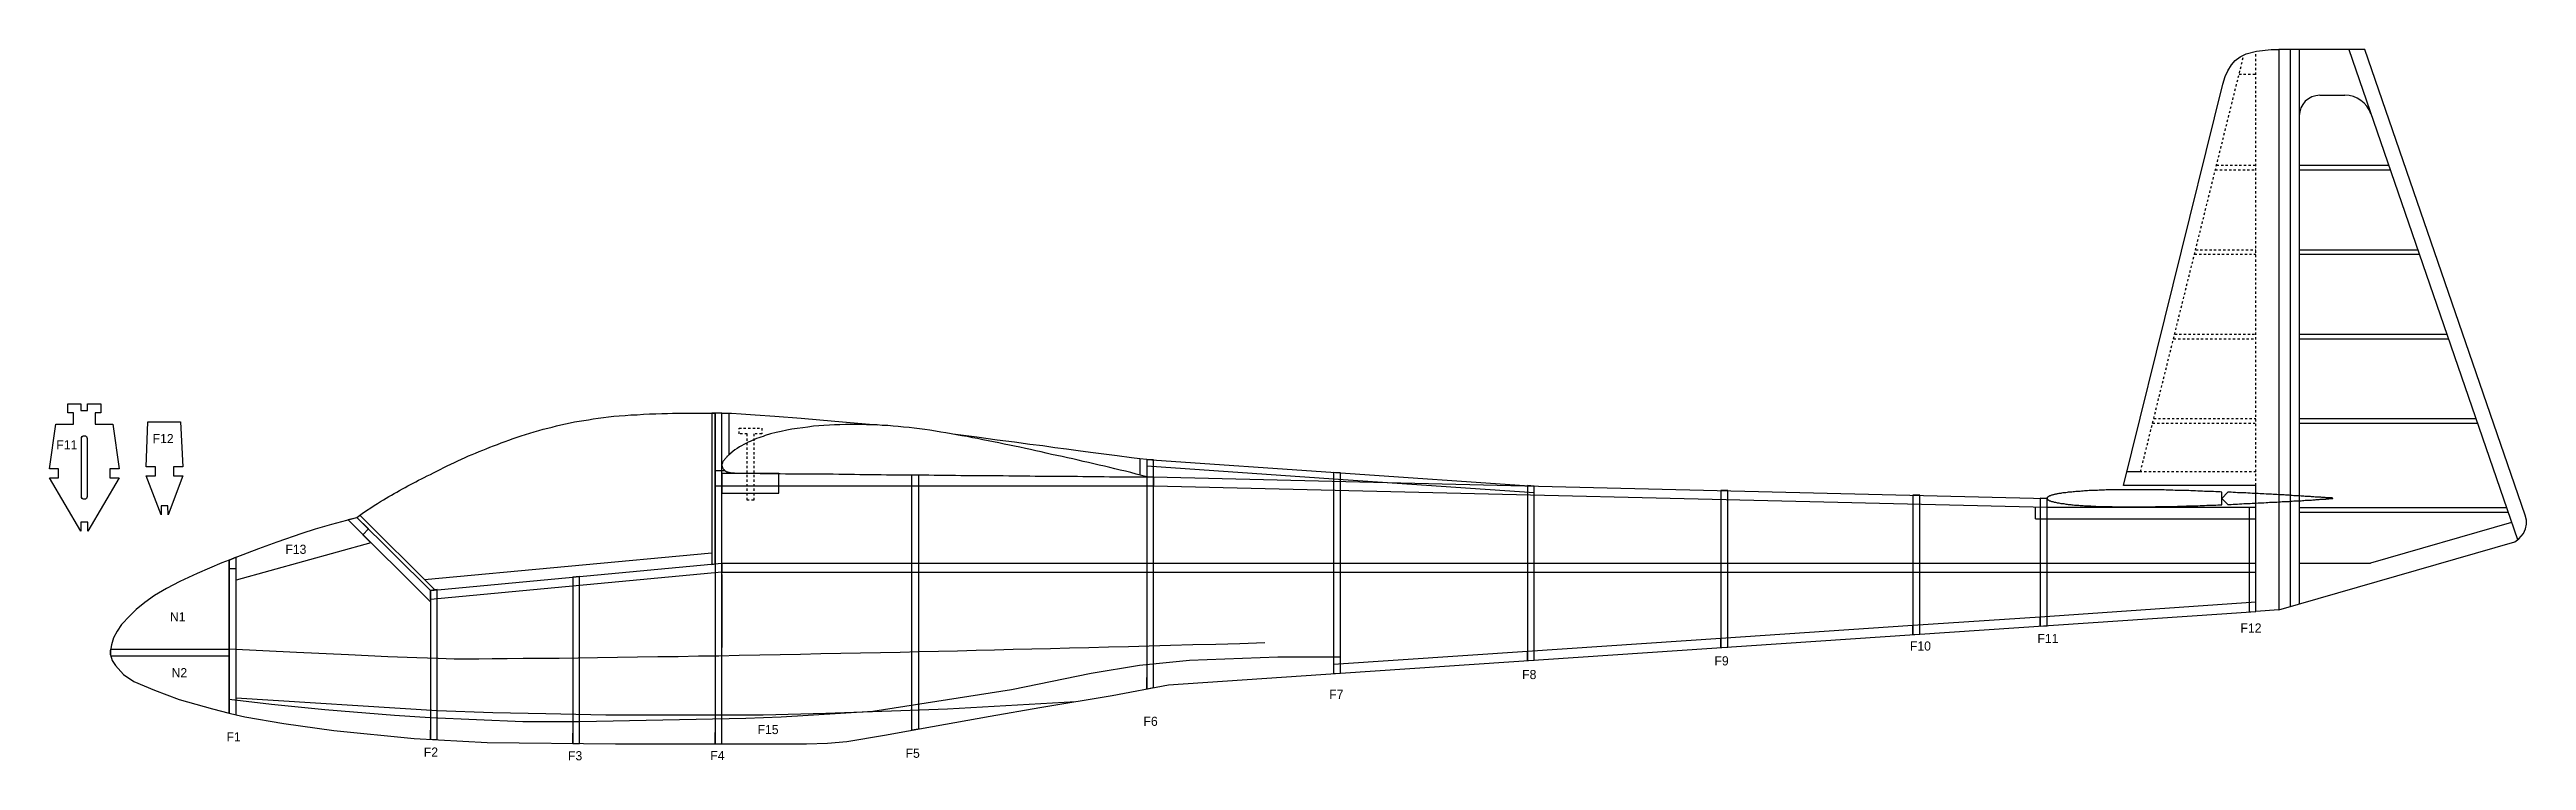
# Model space of a CAD drawing. Extents: x -88 to 2523, y 287 to 1193.
# Drawn here: x 864 to 1950, y 881 to 1193 of the extents above; entities that cross this region are included whole.
import ezdxf

# ---------------------------------------------------------------- set-up
doc = ezdxf.new("R2010")
doc.units = 0
doc.linetypes.add('JIS_02_1_0', pattern=[2, 1, -1])
doc.layers.get('0').update_dxf_attribs({"linetype": 'CONTINUOUS'})
doc.layers.add('SÄLJ', color=7, linetype='CONTINUOUS')

# ---------------------------------------------------------------- blocks, each defined once
blk = doc.blocks.new('*U1')
at = {"layer": 'SÄLJ', "color": 253}
blk.add_text('F13', height=4, dxfattribs=at).set_placement((967.6, 971.9))
blk = doc.blocks.new('*U2')
at = {"layer": 'SÄLJ', "color": 253}
blk.add_text('N1', height=4, dxfattribs=at).set_placement((917, 942.3))
blk = doc.blocks.new('*U3')
at = {"layer": 'SÄLJ', "color": 253}
blk.add_text('F1', height=4, dxfattribs=at).set_placement((941.8, 889.7))
blk = doc.blocks.new('*U4')
at = {"layer": 'SÄLJ', "color": 253}
blk.add_text('F2', height=4, dxfattribs=at).set_placement((1028.3, 883))
blk = doc.blocks.new('*U5')
at = {"layer": 'SÄLJ', "color": 253}
blk.add_text('F3', height=4, dxfattribs=at).set_placement((1091.5, 881.4))
blk = doc.blocks.new('*U6')
at = {"layer": 'SÄLJ', "color": 253}
blk.add_text('F4', height=4, dxfattribs=at).set_placement((1153.9, 881.5))
blk = doc.blocks.new('*U7')
at = {"layer": 'SÄLJ', "color": 253}
blk.add_text('F5', height=4, dxfattribs=at).set_placement((1239.5, 882.5))
blk = doc.blocks.new('*U8')
at = {"layer": 'SÄLJ', "color": 253}
blk.add_text('F6', height=4, dxfattribs=at).set_placement((1343.8, 896.5))
blk = doc.blocks.new('*U9')
at = {"layer": 'SÄLJ', "color": 253}
blk.add_text('F7', height=4, dxfattribs=at).set_placement((1425.2, 908.3))
blk = doc.blocks.new('*U10')
at = {"layer": 'SÄLJ', "color": 253}
blk.add_text('F8', height=4, dxfattribs=at).set_placement((1509.8, 917))
blk = doc.blocks.new('*U11')
at = {"layer": 'SÄLJ', "color": 253}
blk.add_text('F9', height=4, dxfattribs=at).set_placement((1594.1, 923))
blk = doc.blocks.new('*U12')
at = {"layer": 'SÄLJ', "color": 253}
blk.add_text('F10', height=4, dxfattribs=at).set_placement((1679.8, 929.5))
blk = doc.blocks.new('*U13')
at = {"layer": 'SÄLJ', "color": 253}
blk.add_text('F11', height=4, dxfattribs=at).set_placement((1735.7, 932.8))
blk = doc.blocks.new('*U14')
at = {"layer": 'SÄLJ', "color": 253}
blk.add_text('F12', height=4, dxfattribs=at).set_placement((1824.7, 937.4))
blk = doc.blocks.new('*U15')
at = {"layer": 'SÄLJ', "color": 253}
blk.add_text('N2', height=4, dxfattribs=at).set_placement((917.7, 917.8))
blk = doc.blocks.new('*U16')
at = {"layer": 'SÄLJ', "color": 253}
blk.add_text('F15', height=4, dxfattribs=at).set_placement((1174.6, 892.9))
blk = doc.blocks.new('*U70')
at = {"layer": 'SÄLJ', "color": 253}
blk.add_text('F11', height=4, rotation=0.0245, dxfattribs=at).set_placement((867.2, 1017.7))
blk = doc.blocks.new('*U71')
at = {"layer": 'SÄLJ', "color": 253}
blk.add_text('F12', height=4, rotation=0.2094, dxfattribs=at).set_placement((909.4, 1020.4))

msp = doc.modelspace()

# ---------------------------------------------------------------- linework, layer by layer
at = {"layer": 'SÄLJ', "linetype": 'JIS_02_1_0'}
for p, q in [((1780.9, 1007.9), (1826.2, 1190.6)), ((1831.5, 1001.9), (1831.5, 1192.1)), ((1824.1, 1182.1), (1831.5, 1182.1)), ((1813.7, 1140.2), (1831.5, 1140.2)), ((1814.2, 1142.2), (1831.5, 1142.2)), ((1804.6, 1103.2), (1831.5, 1103.2)), ((1805.1, 1105.2), (1831.5, 1105.2)), ((1795.4, 1066.2), (1831.5, 1066.2)), ((1795.9, 1068.2), (1831.5, 1068.2)), ((1786.2, 1029.2), (1831.5, 1029.2)), ((1786.7, 1031.2), (1831.5, 1031.2)), ((1831.5, 1007.9), (1780.9, 1007.9))]:
    msp.add_line(p, q, dxfattribs=at)
at = {"layer": 'SÄLJ'}
for p, q in [((1846.5, 1192.9), (1846.5, 948.9)), ((1850.5, 1192.9), (1850.5, 950)), ((1872.2, 1192.9), (1946.1, 978.2)), ((1879.2, 1192.9), (1872.2, 1192.9)), ((1859.5, 1172.9), (1870.5, 1172.9)), ((1850.5, 1142.2), (1889.6, 1142.2)), ((1850.5, 1140.2), (1890.3, 1140.2)), ((1850.5, 1105.2), (1902.4, 1105.2)), ((1850.5, 1103.2), (1903.1, 1103.2)), ((1850.5, 1068.2), (1915.1, 1068.2)), ((1850.5, 1066.2), (1915.8, 1066.2)), ((1162, 1033.5), (1162, 1015.3)), ((1850.5, 1031.2), (1927.8, 1031.2)), ((1850.5, 1029.2), (1928.5, 1029.2)), ((1342.2, 1013.5), (1342.2, 1006.4)), ((1345.2, 1013.3), (1515, 1001.6)), ((1345.2, 1013.1), (1345.2, 1005.6)), ((1427.1, 1004.6), (1345.2, 1010.3)), ((1348.2, 1005.6), (1739.9, 996.2)), ((1739.9, 992.2), (1348.2, 1001.5)), ((1515, 998.6), (1427.1, 1004.6)), ((1780.9, 1007.9), (1774.9, 1007.9)), ((1000.2, 988.8), (1033.2, 956.1)), ((1734.9, 987.2), (1734.9, 992.4)), ((1739.9, 992.2), (1739.9, 996.2)), ((1831.5, 992.2), (1739.9, 992.2)), ((1831.5, 946.7), (1831.5, 992.2)), ((1850.5, 992.2), (1941.3, 992.2)), ((1850.5, 990.2), (1941.9, 990.2)), ((1001.6, 980.3), (1005.1, 976.8)), ((1734.9, 987.2), (1831.5, 987.2)), ((1943.5, 985.7), (1881.7, 967.8)), ((1028.6, 960.6), (1154.5, 972.3)), ((1159, 967.8), (1816.6, 967.8)), ((1816.6, 967.8), (1831.5, 967.8)), ((1850.5, 967.8), (1881.7, 967.8)), ((1159, 963.8), (1816.6, 963.8)), ((1159, 962.8), (1159, 930.8)), ((1816.6, 963.8), (1831.5, 963.8)), ((1031.2, 950.9), (1031.2, 925.9)), ((1345.2, 912.7), (1345.2, 917.7)), ((1345.2, 912.7), (1345.2, 915.7)), ((1430.1, 919.6), (1430.1, 922.6)), ((943, 902.1), (943, 905.1)), ((1031.2, 890.6), (1031.2, 894.6)), ((1093.6, 888.8), (1093.6, 893.3)), ((1156, 888.6), (1156, 893.6)), ((1242.2, 894.6), (1242.2, 898.6))]:
    msp.add_line(p, q, dxfattribs=at)
at = {"layer": 'SÄLJ', "color": 3}
for p, q in [((1596.9, 930.8), (1596.9, 934.8)), ((1681.1, 936.5), (1681.1, 940.5)), ((1736.9, 940.2), (1736.9, 944.2)), ((1512.1, 925.1), (1512.1, 929.1))]:
    msp.add_line(p, q, dxfattribs=at)
at = {"layer": 'SÄLJ'}
for points in [[(1841.5, 947.4), (1831.5, 946.7), (1831.5, 1001.9), (1773.4, 1001.9), (1817, 1177.8), (1818, 1181.2), (1819.1, 1183.6), (1820.8, 1186.2), (1822.4, 1188.1), (1824.5, 1189.8), (1827.2, 1191.1), (1831.8, 1192.3), (1838.2, 1192.9), (1841.5, 1192.9)], [(1841.5, 1192.9), (1841.5, 947.4), (1945, 977.2), (1946.8, 978.5), (1948.8, 980.8), (1949.7, 982.8), (1950.1, 984.9), (1950.1, 986.7), (1949.5, 988.9), (1879.2, 1192.9)], [(880.9, 1034.7), (880.9, 1037.7), (886.7, 1037.7), (886.7, 1033.7), (884.2, 1033.7), (884.2, 1028.7), (891.9, 1028.7), (894.7, 1009.2), (890.7, 1009.2), (890.7, 1005.2), (894.7, 1005.2), (881, 981.8), (881, 985.8), (878, 985.8), (878, 981.8), (864.2, 1005.2), (868.2, 1005.2), (868.2, 1009.2), (864.2, 1009.2), (867, 1028.7), (874.7, 1028.7), (874.7, 1033.7), (872.2, 1033.7), (872.2, 1037.7), (877.9, 1037.7), (877.9, 1034.7)], [(913.1, 993), (913.2, 989), (906.6, 1006.1), (910.6, 1006.1), (910.6, 1010.1), (906.6, 1010.1), (907.3, 1029.7), (921.7, 1029.7), (922.6, 1010.1), (918.6, 1010.1), (918.6, 1006.1), (922.6, 1006.1), (916.2, 989), (916.1, 993)], [(1159, 1007.1), (1159, 998.5), (1184, 998.5), (1184, 1007.1), (1159, 1007.1)], [(946, 960.4), (946, 965.4), (943, 965.4), (943, 969.2), (946, 970.4), (955.9, 974.2), (964, 977.2), (974.9, 981), (980.8, 982.9), (987.9, 984.9), (998.9, 987.9), (1004.1, 982.8), (1001.6, 980.3), (1005.1, 976.8)], [(1031.2, 950.9), (995, 986.9), (998.9, 987.9), (1031.2, 955.9)], [(943, 969.2), (939.8, 967.9), (929, 963.3), (921.3, 959.8), (915.5, 956.7), (910.3, 953.6), (906, 950.6), (902.2, 947.5), (899.4, 944.7), (895.8, 941), (893.8, 938), (892.2, 935.1), (891.4, 932), (891, 929.6), (891, 927.6), (891.7, 925.2), (893.2, 922.9), (896.6, 919), (901.1, 916), (910.2, 912.1), (921, 908.1), (935.6, 903.9), (943, 902.1)], [(1831.5, 950.7), (1736.9, 944.2), (1681.1, 940.5), (1596.9, 934.8), (1512.1, 929.1), (1427.1, 923.4), (1427.1, 919.4), (1430.1, 919.6), (1816.6, 945.6), (1831.5, 946.7)]]:
    msp.add_lwpolyline(points, close=True, dxfattribs=at)
for points in [[(998.9, 987.9), (1001.2, 989.6), (1003.2, 990.9), (1005, 992.1), (1006.6, 993.1), (1008, 994), (1009.3, 994.8), (1010.6, 995.6), (1011.8, 996.3), (1012.9, 997), (1014.1, 997.6), (1015.3, 998.3), (1016.5, 999), (1017.7, 999.7), (1018.9, 1000.4), (1020.1, 1001), (1021.3, 1001.7), (1022.5, 1002.3), (1023.6, 1002.9), (1024.8, 1003.5), (1026, 1004.2), (1027.3, 1004.8), (1028.5, 1005.4), (1029.8, 1006.1), (1031.2, 1006.7), (1032.6, 1007.4), (1034, 1008.2), (1035.5, 1008.9), (1037, 1009.7), (1038.6, 1010.5), (1040.1, 1011.2), (1041.7, 1012), (1043.2, 1012.7), (1044.8, 1013.4), (1046.4, 1014.1), (1047.9, 1014.8), (1049.5, 1015.4), (1051, 1016.1), (1052.6, 1016.7), (1054.2, 1017.4), (1055.7, 1018), (1057.3, 1018.6), (1058.9, 1019.3), (1060.6, 1019.9), (1062.2, 1020.5), (1063.9, 1021.1), (1065.6, 1021.8), (1067.4, 1022.4), (1069.2, 1023), (1071, 1023.6), (1072.9, 1024.2), (1074.8, 1024.8), (1076.7, 1025.4), (1078.7, 1025.9), (1080.6, 1026.5), (1082.6, 1027), (1084.5, 1027.5), (1086.5, 1028), (1088.4, 1028.4), (1090.4, 1028.9), (1092.4, 1029.3), (1094.3, 1029.7), (1096.4, 1030.1), (1098.4, 1030.4), (1100.5, 1030.7), (1102.6, 1031.1), (1104.7, 1031.4), (1107, 1031.7), (1109.3, 1031.9), (1111.6, 1032.2), (1114, 1032.4), (1116.5, 1032.6), (1119.1, 1032.8), (1121.8, 1032.9), (1124.6, 1033.1), (1127.3, 1033.2), (1130, 1033.3), (1132.6, 1033.4), (1135.1, 1033.4), (1137.3, 1033.5), (1139.4, 1033.5), (1141.2, 1033.5), (1142.8, 1033.6), (1144.1, 1033.6), (1145.2, 1033.6), (1146.2, 1033.6), (1147, 1033.6), (1147.6, 1033.6), (1148.1, 1033.6), (1148.6, 1033.6), (1148.9, 1033.6), (1149.2, 1033.6), (1149.5, 1033.6), (1149.6, 1033.6), (1149.8, 1033.6), (1149.9, 1033.6), (1149.9, 1033.6), (1150, 1033.6), (1150.1, 1033.6), (1150.1, 1033.6), (1150.2, 1033.6), (1150.3, 1033.6), (1150.5, 1033.6), (1150.6, 1033.6), (1150.9, 1033.6), (1151.2, 1033.6), (1151.6, 1033.6), (1152, 1033.6), (1152.6, 1033.6), (1153.3, 1033.6), (1154.1, 1033.6), (1155, 1033.6), (1156, 1033.6)], [(1156, 1033.6), (1154.5, 1033.6), (1154.5, 967.3), (1156, 967.5), (1156, 1033.6)], [(1156, 1033.6), (1156, 888.6), (1159, 888.6), (1159, 1033.6), (1156, 1033.6)], [(1159, 1033.6), (1160.6, 1033.6), (1163.2, 1033.5), (1167.4, 1033.3), (1173.6, 1032.9), (1182.2, 1032.3), (1193.7, 1031.4), (1208.5, 1030.1), (1227.1, 1028.4)], [(1345.2, 1013.3), (1342.2, 1013.5), (1338.5, 1014), (1332.3, 1014.8), (1326.4, 1015.6), (1320.6, 1016.3), (1315.2, 1017.1), (1310, 1017.8), (1304.9, 1018.4), (1299.6, 1019.2), (1293.9, 1019.9), (1287.3, 1020.8), (1279.7, 1021.8), (1270.7, 1023), (1260.2, 1024.4)], [(1345.2, 1013.3), (1345.2, 912.7), (1348.2, 913.3), (1348.2, 1013.1), (1345.2, 1013.3)], [(1348.2, 1001.5), (1156, 1001.5), (1156, 1008.5), (1160.1, 1008.5), (1160.2, 1008.5), (1160.3, 1008.4), (1160.5, 1008.2), (1160.7, 1008.1), (1160.8, 1008), (1160.9, 1008), (1161, 1007.9), (1161.2, 1007.9), (1161.3, 1007.8), (1161.4, 1007.8), (1161.5, 1007.8), (1161.6, 1007.7), (1161.7, 1007.7), (1161.8, 1007.7), (1162, 1007.7), (1162.1, 1007.6), (1162.2, 1007.6), (1162.3, 1007.6), (1162.4, 1007.6), (1162.6, 1007.6), (1162.7, 1007.6), (1163.6, 1007.4), (1164.5, 1007.4), (1165.5, 1007.3), (1166.4, 1007.2), (1167.3, 1007.2), (1168.3, 1007.2), (1169.2, 1007.2), (1170.1, 1007.2), (1171, 1007.2), (1172, 1007.2), (1172.9, 1007.2), (1173.8, 1007.2), (1174.8, 1007.2), (1176.6, 1007.1), (1177.6, 1007.1), (1184.5, 1007.1), (1193.9, 1007), (1203.2, 1006.9), (1221.8, 1006.7), (1235.8, 1006.6), (1256.7, 1006.4), (1280, 1006.2), (1296.3, 1006), (1314.9, 1005.9), (1328.9, 1005.7), (1342.9, 1005.6), (1345.2, 1005.6), (1348.2, 1005.6), (1348.2, 1001.5)], [(1242.2, 1006.5), (1245.2, 1006.5), (1245.2, 895.1), (1242.2, 894.6), (1242.2, 1006.5)], [(1427.1, 1007.6), (1427.1, 919.4), (1430.1, 919.6), (1430.1, 1007.4), (1427.1, 1007.6)], [(1512.1, 1001.8), (1512.1, 925.1), (1515, 925.3), (1515, 1001.6), (1512.1, 1001.8)], [(1596.9, 999.7), (1596.9, 930.8), (1599.9, 931), (1599.9, 999.6), (1596.9, 999.7)], [(1681.1, 997.6), (1681.1, 936.5), (1684.1, 936.7), (1684.1, 997.6), (1681.1, 997.6)], [(1736.9, 940.2), (1739.9, 940.4), (1739.9, 996.2), (1736.9, 996.3), (1736.9, 940.2)], [(1828.5, 992.2), (1828.5, 946.5), (1831.5, 946.7), (1831.5, 992.2), (1828.5, 992.2)], [(943, 969.2), (943, 902.1), (946, 901.4), (946, 970.4), (943, 969.2)], [(1159, 963.8), (1031.2, 951.9), (1031.2, 955.9), (1159, 967.8), (1159, 963.8)], [(1031.2, 955.9), (1031.2, 890.6), (1034.2, 890.5), (1034.2, 956.2), (1031.2, 955.9)], [(1093.6, 961.7), (1093.6, 888.8), (1096.6, 888.8), (1096.6, 962), (1093.6, 961.7)], [(943, 930.1), (943, 927.1), (891.2, 927.1), (891, 927.6), (891, 929.6), (891.1, 930.1), (943, 930.1)], [(1397, 932.9), (1386, 932.5), (1375.5, 932.2), (1365.4, 932), (1355.7, 931.7), (1346.3, 931.4), (1337.2, 931.2), (1328.4, 931), (1319.8, 930.7), (1311.3, 930.5), (1303, 930.3), (1294.8, 930.1), (1286.6, 929.9), (1278.5, 929.7), (1270.4, 929.5), (1262.2, 929.3), (1253.9, 929.1), (1245.5, 928.9), (1237.1, 928.7), (1228.5, 928.5), (1219.8, 928.3), (1211.1, 928.2), (1202.3, 928), (1193.4, 927.8), (1184.5, 927.6), (1175.6, 927.5), (1166.6, 927.3), (1157.7, 927.1), (1148.7, 927), (1139.8, 926.8), (1130.9, 926.7), (1122, 926.6), (1113.2, 926.5), (1104.5, 926.3), (1095.9, 926.2), (1087.6, 926.1), (1079.5, 926.1), (1071.9, 926), (1064.8, 925.9), (1058.3, 925.9), (1052.4, 925.8), (1047.1, 925.8), (1041.6, 925.8), (1034.6, 926), (1025.3, 926.3), (1012.5, 926.8), (995.3, 927.6), (972.5, 928.7), (943, 930.1)], [(1430.1, 926.6), (1402.7, 926.6), (1363.9, 925.1), (1342, 923), (1320.8, 919.4), (1285.9, 912.3), (1225.2, 902.8), (1185, 900.3), (1169.5, 899.7), (1096.7, 898.2), (1071.7, 898.2), (1031.1, 900), (1015.4, 901.1), (984.9, 903.5), (961.5, 905.8), (943, 908.1), (943, 905.1), (943, 902.1), (946, 901.4), (949.8, 900.5), (967, 897.5), (988.9, 894.5), (1024.1, 891), (1056.1, 889.2), (1112.4, 888.6), (1196, 888.6), (1205.2, 888.9), (1213.7, 889.7), (1230.2, 892.4), (1251.3, 896.2), (1276.6, 900.8), (1298.3, 904.6), (1330.1, 909.8), (1354.7, 914.5), (1430.1, 919.6), (1430.1, 926.5)], [(946, 901.4), (949.8, 900.5), (967, 897.5), (988.9, 894.5), (1024.1, 891), (1056.1, 889.2), (1112.4, 888.6), (1196, 888.6), (1205.2, 888.9), (1213.7, 889.7), (1230.2, 892.4), (1251.3, 896.2), (1276.6, 900.8), (1298.3, 904.6), (1330.1, 909.8), (1354.7, 914.5), (1430.1, 919.6)], [(943, 902.1), (943, 905.1)], [(946, 908.8), (1034.2, 903.2), (1058.6, 902.4), (1081.8, 901.9), (1108.1, 901.4), (1148.1, 901.4), (1177, 901.4), (1204.5, 902), (1257.9, 903.9), (1314.2, 907.2)]]:
    msp.add_lwpolyline(points, dxfattribs=at)
msp.add_lwpolyline([(878.2, 1022.5, -0.414214), (879.4, 1023.7), (879.5, 1023.7, -0.414214), (880.7, 1022.5), (880.7, 997, -0.414214), (879.5, 995.8), (879.4, 995.8, -0.414214), (878.2, 997)], format="xyb", close=True, dxfattribs=at)
at = {"layer": 'SÄLJ', "linetype": 'CONTINUOUS'}
msp.add_lwpolyline([(1345.2, 1005.6), (1342.9, 1006.2), (1340.6, 1006.8), (1338.2, 1007.5), (1335.9, 1008.1), (1333.6, 1008.6), (1331.3, 1009.2), (1329, 1009.8), (1326.7, 1010.3), (1324.4, 1010.8), (1322, 1011.4), (1319.7, 1011.9), (1317.4, 1012.4), (1315.1, 1012.9), (1312.8, 1013.5), (1310.5, 1014), (1308.2, 1014.5), (1305.8, 1015), (1303.5, 1015.5), (1301.2, 1016), (1298.9, 1016.6), (1296.6, 1017.1), (1294.3, 1017.6), (1292, 1018.1), (1289.6, 1018.6), (1287.3, 1019.1), (1285, 1019.6), (1282.7, 1020), (1280.4, 1020.5), (1278.1, 1021), (1275.7, 1021.5), (1273.4, 1021.9), (1271.1, 1022.4), (1268.8, 1022.8), (1266.5, 1023.3), (1264.2, 1023.7), (1261.8, 1024.1), (1259.5, 1024.5), (1257.2, 1024.9), (1254.9, 1025.3), (1252.6, 1025.7), (1250.2, 1026.1), (1247.9, 1026.4), (1245.6, 1026.7), (1243.3, 1027), (1241, 1027.3), (1238.6, 1027.5), (1236.3, 1027.7), (1234, 1027.9), (1231.7, 1028.1), (1229.3, 1028.2), (1227, 1028.4), (1224.7, 1028.5), (1222.4, 1028.5), (1220, 1028.6), (1217.7, 1028.6), (1215.4, 1028.6), (1213.1, 1028.6), (1210.7, 1028.5), (1208.4, 1028.4), (1206.1, 1028.3), (1203.7, 1028.2), (1201.4, 1028), (1199.1, 1027.8), (1196.7, 1027.5), (1194.4, 1027.2), (1192, 1026.9), (1189.7, 1026.6), (1187.4, 1026.1), (1185, 1025.6), (1182.7, 1025.1), (1180.3, 1024.5), (1178, 1023.8), (1177.1, 1023.4), (1176.1, 1023.1), (1175.2, 1022.8), (1174.2, 1022.4), (1173.3, 1022), (1172.3, 1021.6), (1171.4, 1021.2), (1170.5, 1020.8), (1169.5, 1020.3), (1168.6, 1019.8), (1167.6, 1019.3), (1166.7, 1018.8), (1165.7, 1018.1), (1164.7, 1017.5), (1163.8, 1016.8), (1162.9, 1016), (1162.8, 1015.9), (1162.7, 1015.8), (1162.5, 1015.7), (1162.4, 1015.6), (1162.3, 1015.5), (1162.2, 1015.4), (1162.1, 1015.3), (1161.9, 1015.2), (1161.8, 1015.1), (1161.7, 1015), (1161.6, 1014.8), (1161.5, 1014.7), (1161.3, 1014.6), (1161.2, 1014.5), (1161.1, 1014.4), (1161, 1014.2), (1160.8, 1014.1), (1160.7, 1013.9), (1160.5, 1013.7), (1160.4, 1013.6), (1160.2, 1013.4), (1160.1, 1013.2), (1159.9, 1013), (1159.8, 1012.8), (1159.7, 1012.7), (1159.6, 1012.5), (1159.4, 1012.3), (1159.3, 1012.1), (1159.3, 1011.9), (1159.2, 1011.7), (1159.1, 1011.5), (1159.1, 1011.3), (1159, 1011.1), (1159, 1010.9), (1159, 1010.7), (1159, 1010.5), (1159.1, 1010.3), (1159.1, 1010.1), (1159.2, 1009.9), (1159.2, 1009.7), (1159.3, 1009.6), (1159.4, 1009.4), (1159.5, 1009.2), (1159.6, 1009.1), (1159.8, 1008.9), (1159.9, 1008.8), (1160, 1008.6), (1160.2, 1008.5), (1160.3, 1008.4), (1160.5, 1008.2), (1160.7, 1008.1), (1160.8, 1008), (1160.9, 1008), (1161, 1007.9), (1161.2, 1007.9), (1161.3, 1007.8), (1161.4, 1007.8), (1161.5, 1007.8), (1161.6, 1007.7), (1161.7, 1007.7), (1161.8, 1007.7), (1162, 1007.7), (1162.1, 1007.6), (1162.2, 1007.6), (1162.3, 1007.6), (1162.4, 1007.6), (1162.6, 1007.6), (1162.7, 1007.6), (1163.6, 1007.4), (1164.5, 1007.4), (1165.5, 1007.3), (1166.4, 1007.2), (1167.3, 1007.2), (1168.3, 1007.2), (1169.2, 1007.2), (1170.1, 1007.2), (1171, 1007.2), (1172, 1007.2), (1172.9, 1007.2), (1173.8, 1007.2), (1174.8, 1007.2), (1175.7, 1007.1), (1176.6, 1007.1), (1177.6, 1007.1), (1179.9, 1007.1), (1182.2, 1007.1), (1184.5, 1007.1), (1186.9, 1007), (1189.2, 1007), (1191.5, 1007), (1193.9, 1007), (1196.2, 1007), (1198.5, 1006.9), (1200.8, 1006.9), (1203.2, 1006.9), (1205.5, 1006.9), (1207.8, 1006.9), (1210.2, 1006.8), (1212.5, 1006.8), (1214.8, 1006.8), (1217.1, 1006.8), (1219.5, 1006.7), (1221.8, 1006.7), (1224.1, 1006.7), (1226.5, 1006.7), (1228.8, 1006.7), (1231.1, 1006.6), (1233.4, 1006.6), (1235.8, 1006.6), (1238.1, 1006.6), (1240.4, 1006.6), (1242.7, 1006.5), (1245.1, 1006.5), (1247.4, 1006.5), (1249.7, 1006.5), (1252.1, 1006.4), (1254.4, 1006.4), (1256.7, 1006.4), (1259, 1006.4), (1261.4, 1006.4), (1263.7, 1006.3), (1266, 1006.3), (1268.4, 1006.3), (1270.7, 1006.3), (1273, 1006.3), (1275.3, 1006.2), (1277.7, 1006.2), (1280, 1006.2), (1282.3, 1006.2), (1284.7, 1006.1), (1287, 1006.1), (1289.3, 1006.1), (1291.6, 1006.1), (1294, 1006.1), (1296.3, 1006), (1298.6, 1006), (1300.9, 1006), (1303.3, 1006), (1305.6, 1006), (1307.9, 1005.9), (1310.3, 1005.9), (1312.6, 1005.9), (1314.9, 1005.9), (1317.2, 1005.8), (1319.6, 1005.8), (1321.9, 1005.8), (1324.2, 1005.8), (1326.6, 1005.8), (1328.9, 1005.7), (1331.2, 1005.7), (1333.5, 1005.7), (1335.9, 1005.7), (1338.2, 1005.7), (1340.5, 1005.6), (1342.9, 1005.6), (1345.2, 1005.6), (1345.2, 1005.6)], dxfattribs=at)
at = {"layer": 'SÄLJ', "linetype": 'JIS_02_1_0'}
msp.add_lwpolyline([(1166.5, 1027), (1176.5, 1027), (1176.5, 1024.5), (1173, 1024.5), (1173, 995.5), (1170, 995.5), (1170, 1024.5), (1166.5, 1024.5)], close=True, dxfattribs=at)
at = {"layer": 'SÄLJ', "linetype": 'CONTINUOUS'}
for points in [[(1816.6, 999), (1815.8, 999.1), (1814.8, 999.1), (1813.9, 999.1), (1812.9, 999.2), (1811.9, 999.2), (1810.9, 999.3), (1809.9, 999.3), (1809, 999.3), (1808, 999.4), (1807, 999.4), (1806, 999.4), (1805, 999.5), (1804, 999.5), (1803, 999.5), (1802, 999.6), (1801.1, 999.6), (1800.1, 999.6), (1799.1, 999.7), (1798.1, 999.7), (1797.1, 999.7), (1796.1, 999.7), (1795.1, 999.8), (1794.2, 999.8), (1793.2, 999.8), (1792.2, 999.8), (1791.2, 999.9), (1790.3, 999.9), (1789.3, 999.9), (1788.3, 999.9), (1787.4, 999.9), (1786.4, 999.9), (1785.5, 999.9), (1784.5, 1000), (1783.6, 1000), (1782.6, 1000), (1781.7, 1000), (1780.7, 1000), (1779.8, 1000), (1778.9, 1000), (1778, 1000), (1777.1, 1000), (1776.2, 1000), (1775.3, 1000), (1774.4, 1000), (1773.5, 1000), (1772.6, 1000), (1771.8, 1000), (1770.9, 1000), (1770.1, 999.9), (1769.2, 999.9), (1768.4, 999.9), (1767.6, 999.9), (1766.8, 999.9), (1765.9, 999.9), (1765.1, 999.8), (1764.4, 999.8), (1763.6, 999.8), (1762.8, 999.8), (1762.1, 999.7), (1761.3, 999.7), (1760.6, 999.7), (1759.8, 999.6), (1759.1, 999.6), (1758.4, 999.6), (1757.7, 999.5), (1757, 999.5), (1756.3, 999.5), (1755.7, 999.4), (1755, 999.4), (1754.4, 999.3), (1753.8, 999.3), (1753.2, 999.2), (1752.6, 999.2), (1752, 999.1), (1751.4, 999.1), (1750.8, 999), (1750.3, 999), (1749.7, 998.9), (1749.2, 998.9), (1748.7, 998.8), (1748.2, 998.7), (1747.7, 998.7), (1747.2, 998.6), (1746.8, 998.6), (1746.3, 998.5), (1745.9, 998.4), (1745.5, 998.4), (1745.1, 998.3), (1744.7, 998.2), (1744.3, 998.2), (1744, 998.1), (1743.6, 998), (1743.3, 997.9), (1743, 997.9), (1742.7, 997.8), (1742.4, 997.7), (1742.1, 997.6), (1741.9, 997.6), (1741.6, 997.5), (1741.4, 997.4), (1741.2, 997.3), (1741, 997.3), (1740.8, 997.2), (1740.7, 997.1), (1740.5, 997), (1740.4, 996.9), (1740.3, 996.8), (1740.2, 996.8), (1740.1, 996.7), (1740, 996.6), (1739.9, 996.5), (1739.9, 996.4), (1739.9, 996.3), (1739.9, 996.2), (1739.9, 996.2), (1739.9, 996.1), (1739.9, 996), (1740, 995.9), (1740.1, 995.8), (1740.2, 995.7), (1740.3, 995.6), (1740.4, 995.6), (1740.5, 995.5), (1740.7, 995.4), (1740.8, 995.3), (1741, 995.2), (1741.2, 995.1), (1741.4, 995.1), (1741.6, 995), (1741.9, 994.9), (1742.1, 994.8), (1742.4, 994.8), (1742.7, 994.7), (1743, 994.6), (1743.3, 994.5), (1743.6, 994.5), (1744, 994.4), (1744.3, 994.3), (1744.7, 994.3), (1745.1, 994.2), (1745.5, 994.1), (1745.9, 994), (1746.3, 994), (1746.8, 993.9), (1747.2, 993.9), (1747.7, 993.8), (1748.2, 993.7), (1748.7, 993.7), (1749.2, 993.6), (1749.7, 993.6), (1750.3, 993.5), (1750.8, 993.4), (1751.4, 993.4), (1752, 993.3), (1752.6, 993.3), (1753.2, 993.2), (1753.8, 993.2), (1754.4, 993.1), (1755, 993.1), (1755.7, 993.1), (1756.3, 993), (1757, 993), (1757.7, 992.9), (1758.4, 992.9), (1759.1, 992.9), (1759.8, 992.8), (1760.6, 992.8), (1761.3, 992.8), (1762.1, 992.7), (1762.8, 992.7), (1763.6, 992.7), (1764.4, 992.7), (1765.1, 992.6), (1765.9, 992.6), (1766.8, 992.6), (1767.6, 992.6), (1768.4, 992.6), (1769.2, 992.5), (1770.1, 992.5), (1770.9, 992.5), (1771.8, 992.5), (1772.6, 992.5), (1773.5, 992.5), (1774.4, 992.5), (1775.3, 992.5), (1776.2, 992.5), (1777.1, 992.5), (1778, 992.5), (1778.9, 992.5), (1779.8, 992.5), (1780.7, 992.5), (1781.7, 992.5), (1782.6, 992.5), (1783.6, 992.5), (1784.5, 992.5), (1785.5, 992.5), (1786.4, 992.5), (1787.4, 992.6), (1788.3, 992.6), (1789.3, 992.6), (1790.3, 992.6), (1791.2, 992.6), (1792.2, 992.6), (1793.2, 992.7), (1794.2, 992.7), (1795.1, 992.7), (1796.1, 992.7), (1797.1, 992.8), (1798.1, 992.8), (1799.1, 992.8), (1800.1, 992.8), (1801.1, 992.9), (1802, 992.9), (1803, 992.9), (1804, 993), (1805, 993), (1806, 993), (1807, 993.1), (1808, 993.1), (1809, 993.1), (1809.9, 993.2), (1810.9, 993.2), (1811.9, 993.3), (1812.9, 993.3), (1813.9, 993.3), (1814.8, 993.4), (1815.8, 993.4), (1816.6, 993.4)], [(1819.2, 993.6), (1819.6, 993.6), (1820.6, 993.6), (1821.5, 993.7), (1822.5, 993.7), (1823.4, 993.7), (1824.3, 993.8), (1825.3, 993.8), (1826.2, 993.9), (1827.1, 993.9), (1828, 994), (1828.9, 994), (1829.8, 994.1), (1830.7, 994.1), (1831.6, 994.1), (1832.4, 994.2), (1833.3, 994.2), (1834.2, 994.3), (1835, 994.3), (1835.9, 994.4), (1836.7, 994.4), (1837.5, 994.5), (1838.3, 994.5), (1839.1, 994.5), (1839.9, 994.6), (1840.7, 994.6), (1841.5, 994.7), (1842.3, 994.7), (1843, 994.8), (1843.8, 994.8), (1844.5, 994.8), (1845.3, 994.9), (1846, 994.9), (1846.7, 995), (1847.4, 995), (1848.1, 995.1), (1848.7, 995.1), (1849.4, 995.1), (1850.1, 995.2), (1850.7, 995.2), (1851.3, 995.2), (1851.9, 995.3), (1852.5, 995.3), (1853.1, 995.4), (1853.7, 995.4), (1854.3, 995.4), (1854.8, 995.5), (1855.4, 995.5), (1855.9, 995.5), (1856.4, 995.6), (1856.9, 995.6), (1857.4, 995.6), (1857.9, 995.7), (1858.3, 995.7), (1858.8, 995.7), (1859.2, 995.7), (1859.6, 995.8), (1860, 995.8), (1860.4, 995.8), (1860.8, 995.9), (1861.1, 995.9), (1861.5, 995.9), (1861.8, 995.9), (1862.1, 995.9), (1862.4, 996), (1862.7, 996), (1863, 996), (1863.2, 996), (1863.5, 996), (1863.7, 996.1), (1863.9, 996.1), (1864.1, 996.1), (1864.3, 996.1), (1864.4, 996.1), (1864.6, 996.1), (1864.7, 996.1), (1864.8, 996.1), (1864.9, 996.1), (1865, 996.1), (1865.1, 996.2), (1865.1, 996.2), (1865.2, 996.2), (1865.2, 996.2), (1865.2, 996.2), (1865.2, 996.3), (1865.2, 996.3), (1865.2, 996.3), (1865.1, 996.3), (1865.1, 996.3), (1865, 996.3), (1864.9, 996.3), (1864.8, 996.3), (1864.7, 996.4), (1864.6, 996.4), (1864.4, 996.4), (1864.3, 996.4), (1864.1, 996.4), (1863.9, 996.4), (1863.7, 996.4), (1863.5, 996.4), (1863.2, 996.5), (1863, 996.5), (1862.7, 996.5), (1862.4, 996.5), (1862.1, 996.5), (1861.8, 996.6), (1861.5, 996.6), (1861.1, 996.6), (1860.8, 996.6), (1860.4, 996.6), (1860, 996.7), (1859.6, 996.7), (1859.2, 996.7), (1858.8, 996.8), (1858.3, 996.8), (1857.9, 996.8), (1857.4, 996.8), (1856.9, 996.9), (1856.4, 996.9), (1855.9, 996.9), (1855.4, 997), (1854.8, 997), (1854.3, 997), (1853.7, 997.1), (1853.1, 997.1), (1852.5, 997.2), (1851.9, 997.2), (1851.3, 997.2), (1850.7, 997.3), (1850.1, 997.3), (1849.4, 997.3), (1848.7, 997.4), (1848.1, 997.4), (1847.4, 997.5), (1846.7, 997.5), (1846, 997.6), (1845.3, 997.6), (1844.5, 997.6), (1843.8, 997.7), (1843, 997.7), (1842.3, 997.8), (1841.5, 997.8), (1840.7, 997.9), (1839.9, 997.9), (1839.1, 997.9), (1838.3, 998), (1837.5, 998), (1836.7, 998.1), (1835.9, 998.1), (1835, 998.2), (1834.2, 998.2), (1833.3, 998.2), (1832.4, 998.3), (1831.6, 998.3), (1830.7, 998.4), (1829.8, 998.4), (1828.9, 998.5), (1828, 998.5), (1827.1, 998.6), (1826.2, 998.6), (1825.3, 998.6), (1824.3, 998.7), (1823.4, 998.7), (1822.5, 998.8), (1821.5, 998.8), (1820.6, 998.9), (1819.6, 998.9), (1819.2, 998.9), (1816.6, 996.2)]]:
    msp.add_lwpolyline(points, close=True, dxfattribs=at)
at = {"layer": 'SÄLJ'}
for centre, radius, start, end in [((1859.5, 1163.9), 9, 90, 180), ((1870.5, 1160.9), 12, 18.9891, 90)]:
    msp.add_arc(centre, radius, start, end, dxfattribs=at)

# ---------------------------------------------------------------- block references
for name in ['*U70', '*U71', '*U1', '*U2', '*U13', '*U14', '*U11', '*U12', '*U15', '*U9', '*U10', '*U3', '*U16', '*U8', '*U4', '*U5', '*U6', '*U7']:
    msp.add_blockref(name, (0, 0))

doc.saveas('drawing.dxf')
